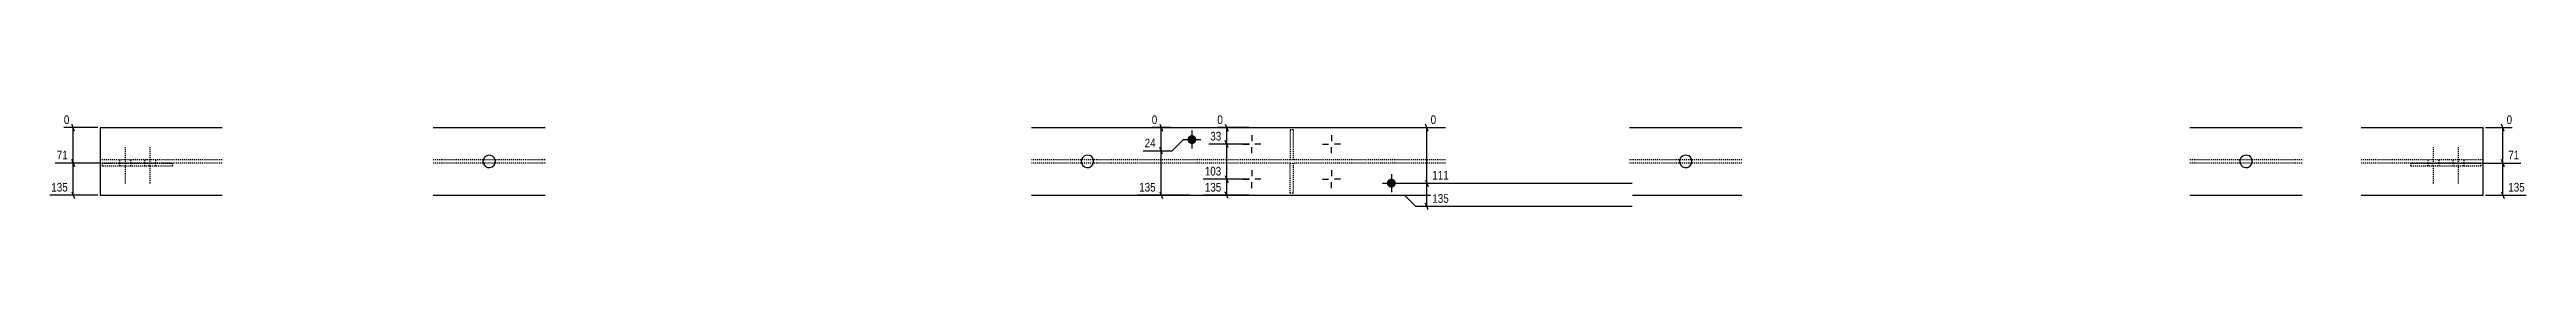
# Model space of a CAD drawing. Header units: millimetres. Extents: x 29 to 27119, y 7 to 1721.
# Drawn here: x 9802 to 14770, y 11 to 204 of the extents above; entities that cross this region are included whole.
import ezdxf

# ---------------------------------------------------------------- set-up
doc = ezdxf.new("R2010")
doc.units = ezdxf.units.MM
doc.linetypes.add('DXK_LINE_DOT2', pattern=[3.9198, 1.9599, -1.9599])
doc.layers.add('MÅLSÆTNING', color=7, linetype='Continuous')
doc.layers.add('STÅL', color=7, linetype='Continuous')
doc.styles.add('Arial Narrow', font='ARIALN.TTF', dxfattribs={"height": 0.2})

msp = doc.modelspace()

# ---------------------------------------------------------------- hatches: boundary and pattern name
at = {"layer": 'STÅL', "linetype": 'Continuous'}
for points in [[(12102.7, 151.1, -1), (12084.7, 151.1, -1)], [(12502.7, 64.1, -1), (12484.7, 64.1, -1)]]:
    msp.add_hatch(color=96, dxfattribs=at).paths.add_polyline_path(points)

# ---------------------------------------------------------------- linework, layer by layer
at = {"layer": 'MÅLSÆTNING', "color": 7, "linetype": 'Continuous'}
for p, q in [((9899.2, 175.1), (9831.1, 175.1)), ((9852.4, 168.3), (9847, 181.8)), ((9849.7, 104.3), (9849.7, 175.1)), ((12054.3, 128.6), (12076.8, 151.1)), ((12054.3, 128.6), (12076.8, 151.1)), ((12076.8, 151.1), (12089.2, 151.1)), ((12076.8, 151.1), (12089.2, 151.1)), ((12209.2, 175.1), (12144.8, 175.1)), ((12160.7, 181.8), (12166.1, 168.3)), ((12163.4, 142.2), (12163.4, 175.1)), ((12497.7, 175.1), (12583.6, 175.1)), ((12567.7, 168.3), (12562.3, 181.8)), ((12565, 64.1), (12565, 175.1)), ((14688.2, 175.1), (14741.7, 175.1)), ((14725.8, 168.3), (14720.4, 181.8)), ((14723.1, 104.3), (14723.1, 175.1)), ((9904.2, 104.3), (9813.6, 104.3)), ((9904.2, 104.3), (9813.6, 104.3)), ((9847, 111), (9852.4, 97.5)), ((9852.4, 97.5), (9847, 111)), ((9849.7, 40.1), (9849.7, 104.3)), ((11995.6, 128.6), (12054.3, 128.6)), ((12034.5, 121.8), (12029.1, 135.3)), ((12031.8, 40.1), (12031.8, 128.6)), ((12209.2, 142.2), (12127.3, 142.2)), ((12209.2, 142.2), (12127.3, 142.2)), ((12166.1, 135.5), (12160.7, 149)), ((12166.1, 135.5), (12160.7, 149)), ((12163.4, 72.2), (12163.4, 142.2)), ((14683.2, 104.3), (14759.2, 104.3)), ((14683.2, 104.3), (14759.2, 104.3)), ((14720.4, 111), (14725.8, 97.5)), ((14725.8, 97.5), (14720.4, 111)), ((14723.1, 40.1), (14723.1, 104.3)), ((12209.2, 72.2), (12116.3, 72.2)), ((12209.2, 72.2), (12116.3, 72.2)), ((12160.7, 79), (12166.1, 65.5)), ((12160.7, 79), (12166.1, 65.5)), ((12163.4, 40.1), (12163.4, 72.2)), ((12498.2, 64.1), (12976.9, 64.1)), ((12498.2, 64.1), (12976.9, 64.1)), ((12562.3, 70.8), (12567.7, 57.3)), ((12562.3, 70.8), (12567.7, 57.3)), ((12565, 17.6), (12565, 64.1)), ((9899.2, 40.1), (9802.6, 40.1)), ((9847, 46.8), (9852.4, 33.3)), ((12089.2, 40.1), (11984.7, 40.1)), ((12029.1, 46.8), (12034.5, 33.3)), ((12209.2, 40.1), (12116.3, 40.1)), ((12166.1, 33.3), (12160.7, 46.8)), ((12542.5, 17.6), (12520, 40.1)), ((12520, 40.1), (12537.2, 40.1)), ((12976.9, 17.6), (12542.5, 17.6)), ((12567.7, 10.8), (12562.3, 24.3)), ((14688.2, 40.1), (14770.2, 40.1)), ((14720.4, 46.8), (14725.8, 33.3))]:
    msp.add_line(p, q, dxfattribs=at)
at = {"layer": 'STÅL', "color": 2, "linetype": 'Continuous'}
for p, q in [((9903.7, 175.1), (9903.7, 40.1)), ((9903.7, 175.1), (10148.7, 175.1)), ((10571.6, 175.1), (10796.6, 175.1)), ((11771.6, 175.1), (12602.3, 175.1)), ((12971.6, 175.1), (13196.6, 175.1)), ((14095.6, 175.1), (14320.6, 175.1)), ((14438.7, 175.1), (14683.7, 175.1)), ((14683.7, 40.1), (14683.7, 175.1)), ((9903.7, 40.1), (10148.7, 40.1)), ((10571.6, 40.1), (10796.6, 40.1)), ((11771.6, 40.1), (12602.3, 40.1)), ((12971.6, 40.1), (13196.6, 40.1)), ((14095.6, 40.1), (14320.6, 40.1)), ((14438.7, 40.1), (14683.7, 40.1))]:
    msp.add_line(p, q, dxfattribs=at)
at = {"layer": 'STÅL', "color": 96, "linetype": 'Continuous'}
for p, q in [((12075.7, 151.1), (12111.7, 151.1)), ((12093.7, 169.1), (12093.7, 133.1)), ((12213.7, 160.2), (12213.7, 148.3)), ((12373.7, 160.2), (12373.7, 148.3)), ((12195.7, 142.2), (12207.7, 142.2)), ((12213.7, 124.2), (12213.7, 136.2)), ((12231.7, 142.2), (12219.8, 142.2)), ((12355.7, 142.2), (12367.7, 142.2)), ((12373.7, 124.2), (12373.7, 136.2)), ((12391.7, 142.2), (12379.8, 142.2)), ((12195.7, 72.2), (12207.7, 72.2)), ((12213.7, 90.2), (12213.7, 78.3)), ((12213.7, 54.2), (12213.7, 66.2)), ((12231.7, 72.2), (12219.8, 72.2)), ((12355.7, 72.2), (12367.7, 72.2)), ((12373.7, 90.2), (12373.7, 78.3)), ((12373.7, 54.2), (12373.7, 66.2)), ((12391.7, 72.2), (12379.8, 72.2)), ((12475.7, 64.1), (12511.7, 64.1)), ((12493.7, 82.1), (12493.7, 46.1))]:
    msp.add_line(p, q, dxfattribs=at)
at = {"layer": 'STÅL', "color": 7, "linetype": 'DXK_LINE_DOT2'}
for p, q in [((12296.7, 170.9), (12290.7, 170.9)), ((12290.7, 170.9), (12290.7, 110.8)), ((12296.7, 170.9), (12296.7, 110.8)), ((10148.7, 110.8), (9903.7, 110.8)), ((10148.7, 104.2), (9903.7, 104.2)), ((9908.7, 98.3), (9908.7, 104.3)), ((9908.7, 104.3), (10048.7, 104.3)), ((10003.7, 98.3), (10003.7, 104.3)), ((10048.7, 104.3), (10048.7, 98.3)), ((10796.6, 110.8), (10571.6, 110.8)), ((10796.6, 104.2), (10571.6, 104.2)), ((12290.7, 110.8), (11771.6, 110.8)), ((12290.7, 104.2), (11771.6, 104.2)), ((12296.7, 110.8), (12290.7, 110.8)), ((12290.7, 44.3), (12290.7, 104.2)), ((12290.7, 104.2), (12296.7, 104.2)), ((12602.3, 110.8), (12296.7, 110.8)), ((12296.7, 104.2), (12296.7, 44.3)), ((12602.3, 104.2), (12296.7, 104.2)), ((13196.6, 110.8), (12971.6, 110.8)), ((13196.6, 104.2), (12971.6, 104.2)), ((14320.6, 110.8), (14095.6, 110.8)), ((14320.6, 104.2), (14095.6, 104.2)), ((14683.7, 110.8), (14438.7, 110.8)), ((14683.7, 104.2), (14438.7, 104.2)), ((14538.7, 104.3), (14678.7, 104.3)), ((14538.7, 98.3), (14538.7, 104.3)), ((14583.7, 98.3), (14583.7, 104.3)), ((14678.7, 104.3), (14678.7, 98.3)), ((10048.7, 98.3), (9908.7, 98.3)), ((14678.7, 98.3), (14538.7, 98.3)), ((12296.7, 44.3), (12290.7, 44.3))]:
    msp.add_line(p, q, dxfattribs=at)
at = {"layer": 'STÅL', "color": 96, "linetype": 'DXK_LINE_DOT2'}
for p, q in [((9942.7, 110.8), (9942.7, 104.2)), ((9942.7, 104.2), (9942.7, 98.3)), ((9953.7, 135.9), (9953.7, 62.9)), ((9964.7, 110.8), (9964.7, 104.2)), ((9964.7, 104.2), (9964.7, 98.3)), ((9992.7, 110.8), (9992.7, 104.2)), ((9992.7, 104.2), (9992.7, 98.3)), ((10003.7, 135.9), (10003.7, 104.3)), ((10014.7, 110.8), (10014.7, 104.2)), ((10014.7, 104.2), (10014.7, 98.3)), ((14572.7, 110.8), (14572.7, 104.2)), ((14572.7, 104.2), (14572.7, 98.3)), ((14583.7, 135.9), (14583.7, 104.3)), ((14594.7, 110.8), (14594.7, 104.2)), ((14594.7, 104.2), (14594.7, 98.3)), ((14622.7, 110.8), (14622.7, 104.2)), ((14622.7, 104.2), (14622.7, 98.3)), ((14633.7, 135.9), (14633.7, 62.9)), ((14644.7, 110.8), (14644.7, 104.2)), ((14644.7, 104.2), (14644.7, 98.3)), ((10003.7, 98.3), (10003.7, 62.9)), ((14583.7, 98.3), (14583.7, 62.9))]:
    msp.add_line(p, q, dxfattribs=at)
at = {"layer": 'STÅL', "color": 2, "linetype": 'Continuous'}
for centre, start, end in [((10684.1, 107.5), 120.3737, 300.3737), ((10684.1, 107.5), 300.3737, 120.3737), ((11884.1, 107.5), 150.3737, 330.3737), ((11884.1, 107.5), 330.3737, 150.3737), ((13084.1, 107.5), 150.3737, 330.3737), ((13084.1, 107.5), 330.3737, 150.3737), ((14208.1, 107.5), 150.3737, 330.3737), ((14208.1, 107.5), 330.3737, 150.3737)]:
    msp.add_arc(centre, 12.5, start, end, dxfattribs=at)

# ---------------------------------------------------------------- next in the draw order: wipeouts: each hides what was drawn before it
at = {"color": 0, "linetype": 'Continuous'}
for points in [[(9845.7, 178.7), (9845.7, 203.9), (9827.5, 203.9), (9827.5, 178.7)], [(12159.4, 178.7), (12159.4, 203.9), (12141.2, 203.9), (12141.2, 178.7)], [(12587.2, 178.7), (12587.2, 203.9), (12569, 203.9), (12569, 178.7)], [(14745.3, 178.7), (14745.3, 203.9), (14727.1, 203.9), (14727.1, 178.7)], [(12024.5, 132.2), (12024.5, 157.4), (11995.3, 157.4), (11995.3, 132.2)], [(9842.4, 107.9), (9842.4, 133.1), (9813.3, 133.1), (9813.3, 107.9)], [(12156.1, 75.8), (12156.1, 101), (12116, 101), (12116, 75.8)], [(14759.5, 107.9), (14759.5, 133.1), (14730.4, 133.1), (14730.4, 107.9)], [(9842.4, 43.7), (9842.4, 68.9), (9802.3, 68.9), (9802.3, 43.7)], [(12024.5, 43.7), (12024.5, 68.9), (11984.4, 68.9), (11984.4, 43.7)], [(12977.3, 67.7), (12977.3, 92.9), (12572.3, 92.9), (12572.3, 67.7)], [(14770.5, 43.7), (14770.5, 68.9), (14730.4, 68.9), (14730.4, 43.7)]]:
    msp.add_wipeout(points, dxfattribs=at).dxf.layer = 'MÅLSÆTNING'

# ---------------------------------------------------------------- next in the draw order: linework, layer by layer
at = {"layer": 'MÅLSÆTNING', "color": 7, "linetype": 'Continuous'}
for p, q in [((12051.1, 175.1), (12013.2, 175.1)), ((12029.1, 181.8), (12034.5, 168.3)), ((12031.8, 128.6), (12031.8, 175.1)), ((11995.6, 128.6), (12054.3, 128.6)), ((12034.5, 121.8), (12029.1, 135.3))]:
    msp.add_line(p, q, dxfattribs=at)

# ---------------------------------------------------------------- next in the draw order: texts
at = {"layer": 'MÅLSÆTNING', "color": 3, "linetype": 'Continuous', "style": 'Arial Narrow'}
for s, height, p in [('0', 17.2, (9831.1, 182.3)), ('0', 17.2, (12144.8, 182.3)), ('0', 17.2, (12572.6, 182.3)), ('0', 17.2, (14730.7, 182.3)), ('24', 17.18, (11998.9, 135.8)), ('71', 17.18, (9816.9, 111.5)), ('71', 17.18, (14734, 111.5)), ('135', 17.18, (9805.9, 47.3)), ('135', 17.18, (11988, 47.3)), ('111', 17.18, (12575.9, 71.3)), ('135', 17.18, (14734, 47.3))]:
    msp.add_text(s, height=height, dxfattribs=at).set_placement(p)

# ---------------------------------------------------------------- next in the draw order: wipeouts: each hides what was drawn before it
at = {"color": 0, "linetype": 'Continuous'}
for points in [[(12156.1, 43.7), (12156.1, 68.9), (12116, 68.9), (12116, 43.7)], [(12977.3, 21.2), (12977.3, 46.4), (12572.3, 46.4), (12572.3, 21.2)]]:
    msp.add_wipeout(points, dxfattribs=at).dxf.layer = 'MÅLSÆTNING'

# ---------------------------------------------------------------- next in the draw order: texts
at = {"layer": 'MÅLSÆTNING', "color": 3, "linetype": 'Continuous', "style": 'Arial Narrow'}
for s, p in [('103', (12119.6, 79.4)), ('135', (12119.6, 47.3)), ('135', (12575.9, 24.8))]:
    msp.add_text(s, height=17.18, dxfattribs=at).set_placement(p)

# ---------------------------------------------------------------- next in the draw order: wipeouts: each hides what was drawn before it
at = {"color": 0, "linetype": 'Continuous'}
for points in [[(12027.7, 178.7), (12027.7, 203.9), (12009.6, 203.9), (12009.6, 178.7)], [(12156.1, 145.8), (12156.1, 171), (12127, 171), (12127, 145.8)]]:
    msp.add_wipeout(points, dxfattribs=at).dxf.layer = 'MÅLSÆTNING'

# ---------------------------------------------------------------- next in the draw order: texts
at = {"layer": 'MÅLSÆTNING', "color": 3, "linetype": 'Continuous', "style": 'Arial Narrow'}
for s, height, p in [('0', 17.2, (12013.2, 182.3)), ('33', 17.18, (12130.6, 149.4))]:
    msp.add_text(s, height=height, dxfattribs=at).set_placement(p)

doc.saveas('drawing.dxf')
